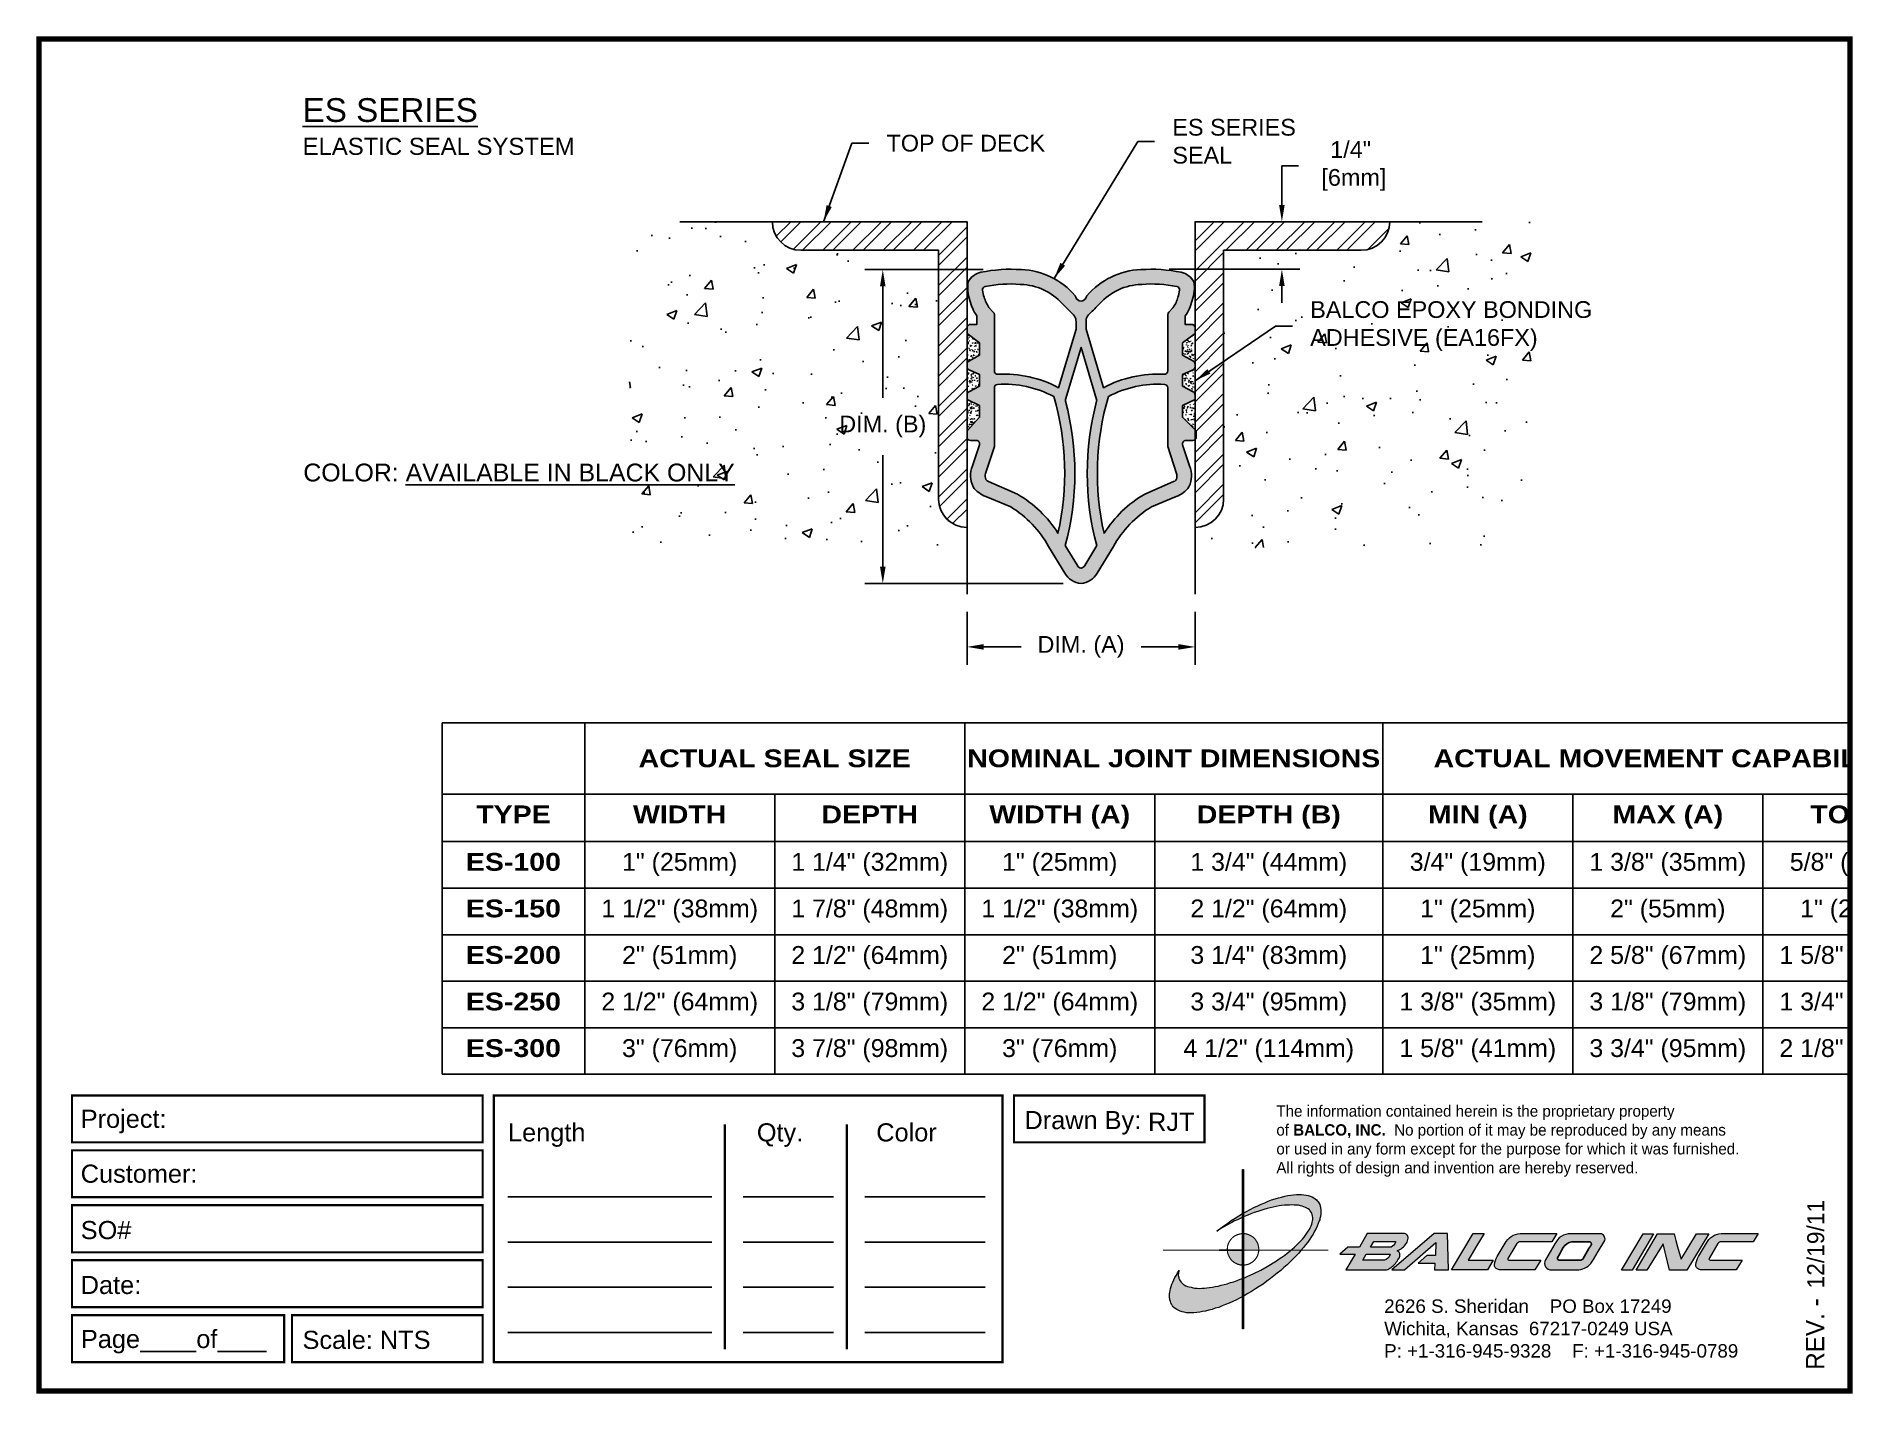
# Paper-space layout 'ES SERIES' of a CAD drawing. Header units: inches. Extents: x 0 to 10, y 0 to 7.5.
# The model-space entities are those that its viewports show. They can reach past a viewport. Long polylines and large blocks are cut down to what shows.
import ezdxf

# ---------------------------------------------------------------- set-up
doc = ezdxf.new("R2010")
doc.units = ezdxf.units.IN
doc.header["$MEASUREMENT"] = 0
for name, color, linetype in [('ADHESIVE', 2, 'Continuous'), ('Border', 7, 'Continuous'), ('Conditions', 1, 'Continuous'), ('Dimensions', 3, 'Continuous'), ('Seal', 5, 'Continuous'), ('TABLE', 1, 'Continuous'), ('Text', 2, 'Continuous')]:
    doc.layers.add(name, color=color, linetype=linetype)
doc.styles.add('ARIAL', font='arial.ttf')
doc.styles.add('ARIALBOLD', font='')
doc.styles.add('Copyright', font='ERASDEMI.TTF')
doc.styles.get("Standard").update_dxf_attribs({"font": 'arial.ttf'})
doc.styles.get('ARIALBOLD').set_extended_font_data('Arial Black')
doc.dimstyles.new('ARIAL', dxfattribs={"dimscale": 0.75, "dimtxt": 0.1175, "dimasz": 0.1175, "dimexe": 0.125, "dimexo": 0.125, "dimgap": 0.125, "dimtad": 0, "dimtih": 1, "dimtoh": 1, "dimdec": 5, "dimzin": 0, "dimdsep": 46, "dimlunit": 4, "dimtxsty": 'ARIAL', "dimcen": 0.09, "dimadec": 0, "dimazin": 0, "dimtfac": 1, "dimtdec": 5, "dimtofl": 0, "dimtmove": 0, "dimatfit": 3, "dimfxl": 0, "dimfrac": 2, "dimtolj": 1, "dimtzin": 0, "dimarcsym": 0})
pattern_1 = [(0, (0.072, -0.077), (0.044, 0.076), [0.004, -0.067, 0.003, -0.029, 0.006, -0.071]), (10, (0.053, -0.036), (0.026892, 0.0951148), [0.007, -0.017, 0.009, -0.053, 0.005, -0.066]), (20, (0.043, -0.068), (0.0444903, 0.07365875), [0.008, -0.055, 0.007, -0.041, 0.005, -0.032]), (30, (0.072, -0.074), (-0.0073231, 0.084684), [0.005, -0.033, 0.004, -0.049, 0.003, -0.065]), (40, (0.044, -0.052), (0.01127864, 0.07212345), [0.004, -0.044, 0.003, -0.028, 0.008, -0.051]), (50, (0.059, -0.088), (-0.0267493, 0.0785778), [0.002, -0.037, 0.005, -0.061, 0.006, -0.031]), (60, (0.062, -0.081), (-0.0331577, 0.0745692), [0.005, -0.041, 0.002, -0.048, 0.004, -0.037]), (70, (0.051, -0.093), (-0.03663076, 0.0718623), [0.003, -0.019, 0.006, -0.032, 0.004, -0.044]), (80, (0.056, -0.034), (-0.0695218, 0.0549065), [0.007, -0.044, 0.003, -0.052, 0.006, -0.049]), (90, (0.062, -0.077), (-0.088, 0.037), [0.006, -0.031, 0.004, -0.061, 0.002, -0.062]), (100, (0.046, -0.046), (-0.0826572, 0.0483818), [0.007, -0.039, 0.006, -0.032, 0.007, -0.073]), (110, (0.039, -0.103), (-0.0801468, 0.0272304), [0.008, -0.026, 0.004, -0.053, 0.006, -0.058]), (120, (0.012, -0.091), (-0.09555, 0.0094974), [0.005, -0.067, 0.006, -0.031, 0.007, -0.041]), (130, (0.034, -0.113), (-0.0930359, 0.02375536), [0.003, -0.022, 0.004, -0.043, 0.008, -0.056]), (140, (0.004, -0.033), (-0.0735323, -0.0114019), [0.006, -0.036, 0.007, -0.031, 0.004, -0.042]), (150, (0.087, -0.119), (-0.068275, -0.0402558), [0.004, -0.028, 0.008, -0.062, 0.007, -0.057]), (160, (0.021, -0.063), (-0.0793004, -0.0541429), [0.006, -0.042, 0.005, -0.038, 0.004, -0.061]), (170, (0.027, -0.087), (-0.07188135, -0.0563744), [0.009, -0.033, 0.006, -0.045, 0.008, -0.044])]
pattern_2 = [(45, (0.4936, 0.63371), (-0.0795594, 0.0795594), []), (45, (0.54664, 0.63371), (-0.0795594, 0.0795594), [])]
pattern_3 = [(50, (0.4936, 0.6337), (0.538012, -0.04707), [0.056257, -0.618827]), (355, (0.4936, 0.6337), (-0.104076, 0.564214), [0.045006, -0.49506]), (100.451, (0.53844, 0.6298), (0.433936, 0.517144), [0.04781, -0.52592]), (46.184, (0.4936, 0.7837), (0.80053, -0.124155), [0.08439, -0.92824]), (96.636, (0.5603, 0.7734), (0.70108, 0.73068), [0.07172, -0.78888]), (351.184, (0.4936, 0.7837), (0.70108, 0.73068), [0.06751, -0.74259]), (21, (0.5686, 0.7462), (0.447736, -0.302002), [0.056257, -0.618827]), (326, (0.5686, 0.7462), (0.18251, 0.54393), [0.045006, -0.49506]), (71.451, (0.6059, 0.72105), (0.630245, 0.24193), [0.04781, -0.52592]), (37.5, (0.4936, 0.6337), (0.009121, 0.2497015), [0, -0.489061, 0, -0.502563, 0, -0.496937]), (7.5, (0.4936, 0.6337), (0.197327, 0.295846), [0, -0.286536, 0, -0.47781, 0, -0.189399]), (327.5, (0.32633, 0.6337), (0.400417, -0.016918), [0, -0.187523, 0, -0.585073, 0, -0.776347]), (317.5, (0.25132, 0.6337), (0.437444, 0.075088), [0, -0.24378, 0, -0.388548, 0, -0.551319])]

psp = doc.layouts.new('ES SERIES')

# ---------------------------------------------------------------- texts
at = {"insert": (6.843, 1.591), "char_height": 0.0625, "width": 50.295, "attachment_point": 1, "style": 'Copyright'}
psp.add_mtext('The information contained herein is the proprietary property\\Pof {\\fEras Bold ITC|b0|i0|c0|p34;BALCO, INC.}  No portion of it may be reproduced by any means\\Por used in any form except for the purpose for which it was furnished.\\PAll rights of design and invention are hereby reserved.', dxfattribs=at)
at = {"layer": 'Border', "insert": (7.438, 0.52), "char_height": 0.074, "width": 2.3438, "attachment_point": 1, "style": 'ARIAL'}
psp.add_mtext('2626 S. Sheridan    PO Box 17249\\PWichita, Kansas  67217-0249 USA \\PP: +1-316-945-9328    F: +1-316-945-0789', dxfattribs=at)

msp = doc.modelspace()

# ---------------------------------------------------------------- texts
at = {"layer": 'Text', "style": 'ARIAL'}
for s, insert, char_height, attachment_point in [('{\\H1.389x;\\LES SERIES\\H0.72x;\\P}ELASTIC SEAL SYSTEM', (-1.065263, 4.36261), 0.09, 1), ('ES SERIES\\PSEAL', (3.511786, 4.135349), 0.088125, 4), ('TOP OF DECK', (2.007653, 4.125304), 0.088125, 4), ('BALCO EPOXY BONDING \\PADHESIVE (EA16FX)', (4.237151, 3.163346), 0.088125, 4)]:
    msp.add_mtext(s, dxfattribs=dict(at, insert=insert, char_height=char_height, attachment_point=attachment_point))
at = {"layer": 'Text', "insert": (-1.061582, 2.439366), "char_height": 0.09375, "width": 4.45894661, "attachment_point": 1}
msp.add_mtext('COLOR: {\\LAVAILABLE IN BLACK ONLY}', dxfattribs=at)

# ---------------------------------------------------------------- blocks, each defined once
blk = doc.blocks.new('ACADlogo')
h = blk.add_hatch(color=256)
h.paths.add_polyline_path([(-3.346, 1.223), (-3.351, 1.223), (-3.351, 0.979), (-3.346, 0.982)])
h.paths.add_polyline_path([(-3.346, 0.961), (-3.351, 0.959), (-3.351, 0.868), (-3.346, 0.868)])
h.paths.add_polyline_path([(-3.346, 0.777), (-3.351, 0.777), (-3.351, 0.699), (-3.351, 0.695), (-3.35, 0.695), (-3.346, 0.695)])
h.paths.add_polyline_path([(-3.346, 0.864), (-3.346, 0.868), (-3.35, 0.868), (-3.351, 0.868), (-3.351, 0.777), (-3.346, 0.777), (-3.346, 0.778), (-3.348, 0.778)])
h.paths.add_polyline_path([(-3.346, 0.524), (-3.351, 0.521), (-3.351, 0.342), (-3.346, 0.342)])
h.paths.add_polyline_path([(-3.346, 0.695), (-3.351, 0.695), (-3.351, 0.621), (-3.346, 0.623)])
h.paths.add_polyline_path([(-3.346, 0.623), (-3.351, 0.621), (-3.351, 0.521), (-3.346, 0.524)])
h.paths.add_polyline_path([(-3.346, 0.982), (-3.351, 0.979), (-3.351, 0.959), (-3.346, 0.961)])
h = blk.add_hatch(color=175)
h.paths.add_polyline_path([(-3.518, 0.573), (-3.534, 0.571), (-3.548, 0.569), (-3.562, 0.567), (-3.576, 0.567), (-3.589, 0.566), (-3.602, 0.567), (-3.614, 0.568), (-3.625, 0.569), (-3.636, 0.572), (-3.646, 0.574), (-3.656, 0.577), (-3.664, 0.581), (-3.673, 0.585), (-3.679, 0.589), (-3.685, 0.595), (-3.688, 0.598), (-3.691, 0.6), (-3.695, 0.607), (-3.699, 0.614), (-3.703, 0.621), (-3.704, 0.626), (-3.705, 0.631), (-3.706, 0.637), (-3.706, 0.642), (-3.705, 0.648), (-3.705, 0.653), (-3.703, 0.659), (-3.702, 0.665), (-3.71, 0.652), (-3.717, 0.639), (-3.725, 0.626), (-3.731, 0.613), (-3.737, 0.601), (-3.741, 0.589), (-3.746, 0.577), (-3.749, 0.566), (-3.751, 0.555), (-3.753, 0.544), (-3.754, 0.538), (-3.754, 0.533), (-3.755, 0.523), (-3.754, 0.513), (-3.753, 0.508), (-3.752, 0.503), (-3.75, 0.494), (-3.748, 0.486), (-3.743, 0.477), (-3.74, 0.473), (-3.738, 0.469), (-3.734, 0.465), (-3.73, 0.461), (-3.723, 0.455), (-3.715, 0.449), (-3.706, 0.445), (-3.695, 0.44), (-3.685, 0.437), (-3.674, 0.434), (-3.661, 0.432), (-3.648, 0.431), (-3.634, 0.431), (-3.62, 0.431), (-3.604, 0.433), (-3.588, 0.435), (-3.572, 0.438), (-3.556, 0.441), (-3.538, 0.445), (-3.52, 0.449), (-3.503, 0.456), (-3.483, 0.461), (-3.464, 0.469), (-3.445, 0.477), (-3.426, 0.485), (-3.406, 0.494), (-3.385, 0.503), (-3.364, 0.514), (-3.351, 0.521), (-3.351, 0.621), (-3.364, 0.616), (-3.382, 0.609), (-3.4, 0.603), (-3.418, 0.598), (-3.436, 0.592), (-3.453, 0.587), (-3.47, 0.583), (-3.486, 0.579), (-3.503, 0.576)])
h.paths.add_polyline_path([(-3.215, 0.687), (-3.251, 0.667), (-3.289, 0.649), (-3.327, 0.631), (-3.345, 0.623), (-3.346, 0.623), (-3.346, 0.524), (-3.343, 0.525), (-3.323, 0.537), (-3.302, 0.549), (-3.28, 0.563), (-3.259, 0.577), (-3.238, 0.59), (-3.218, 0.605), (-3.198, 0.62), (-3.179, 0.635), (-3.16, 0.65), (-3.141, 0.665), (-3.123, 0.681), (-3.106, 0.696), (-3.089, 0.712), (-3.074, 0.727), (-3.058, 0.743), (-3.043, 0.759), (-3.03, 0.775), (-3.028, 0.777), (-3.085, 0.777), (-3.091, 0.772), (-3.105, 0.761), (-3.118, 0.75), (-3.134, 0.739), (-3.149, 0.729), (-3.165, 0.718), (-3.182, 0.707), (-3.198, 0.697)])
h.paths.add_polyline_path([(-2.921, 1.009), (-2.922, 1.015), (-2.924, 1.02), (-2.926, 1.029), (-2.931, 1.038), (-2.934, 1.043), (-2.936, 1.047), (-2.94, 1.05), (-2.943, 1.054), (-2.951, 1.06), (-2.959, 1.066), (-2.968, 1.071), (-2.978, 1.075), (-2.989, 1.079), (-3, 1.081), (-3.013, 1.083), (-3.026, 1.084), (-3.04, 1.084), (-3.054, 1.084), (-3.07, 1.083), (-3.085, 1.081), (-3.102, 1.079), (-3.118, 1.075), (-3.136, 1.07), (-3.153, 1.066), (-3.171, 1.06), (-3.191, 1.054), (-3.21, 1.047), (-3.229, 1.039), (-3.248, 1.031), (-3.268, 1.022), (-3.289, 1.012), (-3.31, 1.002), (-3.33, 0.991), (-3.346, 0.982), (-3.346, 0.961), (-3.342, 0.962), (-3.323, 0.971), (-3.305, 0.978), (-3.287, 0.984), (-3.268, 0.991), (-3.251, 0.996), (-3.234, 1.002), (-3.216, 1.007), (-3.199, 1.011), (-3.182, 1.015), (-3.167, 1.018), (-3.15, 1.021), (-3.136, 1.023), (-3.121, 1.025), (-3.107, 1.026), (-3.093, 1.026), (-3.079, 1.027), (-3.067, 1.026), (-3.054, 1.026), (-3.043, 1.025), (-3.032, 1.022), (-3.022, 1.02), (-3.013, 1.016), (-3.004, 1.013), (-2.997, 1.009), (-2.989, 1.005), (-2.983, 0.999), (-2.98, 0.996), (-2.978, 0.994), (-2.973, 0.987), (-2.969, 0.981), (-2.967, 0.973), (-2.965, 0.965), (-2.964, 0.957), (-2.964, 0.949), (-2.964, 0.944), (-2.965, 0.94), (-2.967, 0.93), (-2.969, 0.921), (-2.973, 0.911), (-2.978, 0.901), (-2.983, 0.891), (-2.989, 0.881), (-2.996, 0.871), (-3.004, 0.86), (-3.012, 0.849), (-3.021, 0.838), (-3.032, 0.827), (-3.042, 0.816), (-3.053, 0.805), (-3.065, 0.794), (-3.077, 0.783), (-3.085, 0.777), (-3.028, 0.777), (-3.016, 0.791), (-3.004, 0.806), (-2.992, 0.822), (-2.981, 0.837), (-2.971, 0.852), (-2.962, 0.866), (-2.954, 0.882), (-2.946, 0.896), (-2.939, 0.91), (-2.934, 0.924), (-2.929, 0.938), (-2.926, 0.944), (-2.925, 0.951), (-2.922, 0.963), (-2.92, 0.975), (-2.92, 0.982), (-2.919, 0.987), (-2.92, 0.999), (-2.92, 1.005)])
h.paths.add_polyline_path([(-3.372, 0.966), (-3.393, 0.953), (-3.415, 0.94), (-3.435, 0.925), (-3.455, 0.911), (-3.475, 0.897), (-3.494, 0.882), (-3.468, 0.898), (-3.439, 0.915), (-3.41, 0.93), (-3.396, 0.938), (-3.38, 0.945), (-3.351, 0.959), (-3.351, 0.979)])
h = blk.add_hatch(color=256)
h.paths.add_polyline_path([(-3.268, 0.814), (-3.27, 0.819), (-3.273, 0.824), (-3.276, 0.828), (-3.279, 0.833), (-3.282, 0.837), (-3.286, 0.841), (-3.29, 0.845), (-3.294, 0.849), (-3.298, 0.852), (-3.303, 0.855), (-3.308, 0.858), (-3.313, 0.86), (-3.318, 0.863), (-3.323, 0.864), (-3.328, 0.866), (-3.334, 0.867), (-3.339, 0.868), (-3.345, 0.868), (-3.346, 0.868), (-3.346, 0.777), (-3.335, 0.777), (-3.262, 0.777), (-3.262, 0.781), (-3.262, 0.787), (-3.263, 0.792), (-3.264, 0.798), (-3.265, 0.803), (-3.266, 0.808)])
h.paths.add_polyline_path([(-3.351, 0.777), (-3.436, 0.777), (-3.435, 0.773), (-3.435, 0.768), (-3.434, 0.762), (-3.432, 0.757), (-3.431, 0.752), (-3.428, 0.747), (-3.426, 0.742), (-3.423, 0.737), (-3.42, 0.732), (-3.417, 0.728), (-3.414, 0.723), (-3.41, 0.719), (-3.406, 0.716), (-3.401, 0.712), (-3.397, 0.709), (-3.392, 0.706), (-3.387, 0.704), (-3.382, 0.701), (-3.377, 0.699), (-3.372, 0.698), (-3.367, 0.696), (-3.361, 0.695), (-3.356, 0.695), (-3.351, 0.695)])
h.paths.add_polyline_path([(-3.346, 0.868), (-3.35, 0.868), (-3.351, 0.868), (-3.351, 0.777), (-3.346, 0.777)])
h = blk.add_hatch(color=256)
h.paths.add_polyline_path([(-2.438, 0.844, 0.412988), (-2.461, 0.869), (-2.663, 0.869), (-2.707, 0.794), (-2.771, 0.794), (-2.815, 0.755), (-2.73, 0.755), (-2.781, 0.668), (-2.563, 0.668, 0.107996), (-2.538, 0.677, 0.108939), (-2.494, 0.724, 0.080345), (-2.483, 0.745, 0.419497), (-2.499, 0.773, 0.149928), (-2.447, 0.815, 0.134283)])
h.paths.add_polyline_path([(-2.507, 0.821, -0.209012), (-2.532, 0.794), (-2.538, 0.794), (-2.646, 0.794), (-2.627, 0.825), (-2.51, 0.825, -0.56619)], flags=16)
h.paths.add_polyline_path([(-2.538, 0.75, -0.241309), (-2.569, 0.722), (-2.688, 0.722), (-2.669, 0.755), (-2.541, 0.755, -0.56619)], flags=16)
for points in [[(-2.285, 0.819), (-2.287, 0.748), (-2.335, 0.748), (-2.383, 0.705), (-2.29, 0.705), (-2.292, 0.668), (-2.215, 0.668), (-2.221, 0.869), (-2.295, 0.869), (-2.527, 0.668), (-2.458, 0.668)], [(-2.018, 0.869), (-2.079, 0.869), (-2.198, 0.668), (-2, 0.668), (-1.968, 0.722), (-2.107, 0.722), (-2.085, 0.759), (-2.064, 0.794)], [(-1.617, 0.869), (-1.807, 0.869, 0.270182), (-1.896, 0.825), (-1.946, 0.742, 0.109019), (-1.961, 0.695, 0.340665), (-1.945, 0.672, 0.129907), (-1.923, 0.668), (-1.738, 0.668), (-1.706, 0.722), (-1.878, 0.722), (-1.882, 0.722, -0.601242), (-1.887, 0.731), (-1.838, 0.813, -0.253048), (-1.821, 0.823), (-1.645, 0.823)], [(-1.083, 0.867), (-1.14, 0.867), (-1.261, 0.667), (-1.26, 0.667), (-1.202, 0.667)], [(-0.96, 0.83), (-0.969, 0.867), (-1.061, 0.867), (-1.179, 0.667), (-1.12, 0.667), (-1.031, 0.812), (-0.995, 0.667), (-0.9, 0.667), (-0.778, 0.867), (-0.846, 0.867), (-0.931, 0.727), (-0.951, 0.795)], [(-0.507, 0.869), (-0.697, 0.869, 0.270182), (-0.786, 0.825), (-0.836, 0.742, 0.109019), (-0.85, 0.695, 0.340665), (-0.835, 0.672, 0.129907), (-0.812, 0.668), (-0.628, 0.668), (-0.595, 0.722), (-0.768, 0.722), (-0.772, 0.722, -0.601242), (-0.777, 0.731), (-0.728, 0.813, -0.253048), (-0.71, 0.823), (-0.534, 0.823)], [(-3.346, 0.623), (-3.351, 0.621), (-3.351, 0.521), (-3.346, 0.524)]]:
    blk.add_hatch(color=256).paths.add_polyline_path(points)
h = blk.add_hatch(color=256)
h.paths.add_polyline_path([(-1.377, 0.868), (-1.383, 0.868), (-1.383, 0.868), (-1.44, 0.868), (-1.492, 0.868), (-1.541, 0.868, 0.297712), (-1.628, 0.811), (-1.68, 0.723, 0.585116), (-1.646, 0.668), (-1.506, 0.668, 0.210586), (-1.429, 0.703), (-1.415, 0.726), (-1.389, 0.769), (-1.352, 0.831, 0.4352)])
h.paths.add_polyline_path([(-1.437, 0.823, -0.603783), (-1.428, 0.805), (-1.431, 0.801), (-1.434, 0.796), (-1.438, 0.789), (-1.474, 0.728, -0.229001), (-1.489, 0.722), (-1.494, 0.722), (-1.501, 0.722), (-1.597, 0.722), (-1.604, 0.722, -0.492401), (-1.613, 0.734), (-1.601, 0.757), (-1.591, 0.775), (-1.582, 0.791, -0.238368), (-1.535, 0.823)], flags=16)
for q in [(-3.48, 0.777), (-3.351, 0.642)]:
    blk.add_line((-3.351, 0.777), q)
at = {"color": 7, "lineweight": 0}
for points in [[(-3.351, 1.223), (-3.346, 1.223), (-3.346, 0.342), (-3.351, 0.342), (-3.351, 1.223)], [(-2.292, 0.668), (-2.215, 0.668), (-2.221, 0.869), (-2.295, 0.869), (-2.527, 0.668), (-2.458, 0.668), (-2.285, 0.819), (-2.287, 0.748), (-2.286, 0.748), (-2.335, 0.748), (-2.383, 0.705), (-2.29, 0.705), (-2.292, 0.668), (-2.292, 0.668)], [(-2.198, 0.668), (-2.079, 0.869), (-2.018, 0.869), (-2.064, 0.794), (-2.085, 0.759), (-2.107, 0.722), (-1.968, 0.722), (-2, 0.668), (-2.198, 0.668), (-2.198, 0.668)], [(-1.383, 0.868), (-1.383, 0.868)], [(-1.261, 0.667), (-1.14, 0.867), (-1.083, 0.867), (-1.202, 0.667), (-1.26, 0.667), (-1.261, 0.667), (-1.261, 0.667)], [(-0.9, 0.667), (-0.995, 0.667), (-1.031, 0.812), (-1.12, 0.667), (-1.179, 0.667), (-1.061, 0.867), (-0.969, 0.867), (-0.96, 0.83), (-0.951, 0.795), (-0.931, 0.727), (-0.846, 0.867), (-0.778, 0.867), (-0.9, 0.667), (-0.9, 0.667)]]:
    blk.add_lwpolyline(points, dxfattribs=at)
at = {"color": 175, "lineweight": 0}
blk.add_lwpolyline([(-2.926, 1.029), (-2.924, 1.02), (-2.922, 1.015), (-2.921, 1.009), (-2.92, 1.005), (-2.92, 0.999), (-2.919, 0.987), (-2.92, 0.982), (-2.92, 0.975), (-2.922, 0.963), (-2.925, 0.951), (-2.926, 0.944), (-2.929, 0.938), (-2.934, 0.924), (-2.939, 0.91), (-2.946, 0.896), (-2.954, 0.882), (-2.962, 0.866), (-2.971, 0.852), (-2.981, 0.837), (-2.992, 0.822), (-3.004, 0.806), (-3.016, 0.791), (-3.03, 0.775), (-3.043, 0.759), (-3.058, 0.743), (-3.074, 0.727), (-3.089, 0.712), (-3.106, 0.696), (-3.123, 0.681), (-3.141, 0.665), (-3.16, 0.65), (-3.179, 0.635), (-3.198, 0.62), (-3.218, 0.605), (-3.238, 0.59), (-3.259, 0.577), (-3.28, 0.563), (-3.302, 0.549), (-3.323, 0.537), (-3.343, 0.525), (-3.364, 0.514), (-3.385, 0.503), (-3.406, 0.494), (-3.426, 0.485), (-3.445, 0.477), (-3.464, 0.469), (-3.483, 0.461), (-3.503, 0.456), (-3.52, 0.449), (-3.538, 0.445), (-3.556, 0.441), (-3.572, 0.438), (-3.588, 0.435), (-3.604, 0.433), (-3.62, 0.431), (-3.634, 0.431), (-3.648, 0.431), (-3.661, 0.432), (-3.674, 0.434), (-3.685, 0.437), (-3.695, 0.44), (-3.706, 0.445), (-3.715, 0.449), (-3.723, 0.455), (-3.73, 0.461), (-3.734, 0.465), (-3.738, 0.469), (-3.74, 0.473), (-3.743, 0.477), (-3.748, 0.486), (-3.75, 0.494), (-3.752, 0.503), (-3.753, 0.508), (-3.754, 0.513), (-3.755, 0.523), (-3.754, 0.533), (-3.754, 0.538), (-3.753, 0.544), (-3.751, 0.555), (-3.749, 0.566), (-3.746, 0.577), (-3.741, 0.589), (-3.737, 0.601), (-3.731, 0.613), (-3.725, 0.626), (-3.717, 0.639), (-3.71, 0.652), (-3.702, 0.665), (-3.703, 0.659), (-3.705, 0.653), (-3.705, 0.648), (-3.706, 0.642), (-3.706, 0.637), (-3.705, 0.631), (-3.704, 0.626), (-3.703, 0.621), (-3.699, 0.614), (-3.695, 0.607), (-3.691, 0.6), (-3.688, 0.598), (-3.685, 0.595), (-3.679, 0.589), (-3.673, 0.585), (-3.664, 0.581), (-3.656, 0.577), (-3.646, 0.574), (-3.636, 0.572), (-3.625, 0.569), (-3.614, 0.568), (-3.602, 0.567), (-3.589, 0.566), (-3.576, 0.567), (-3.562, 0.567), (-3.548, 0.569), (-3.534, 0.571), (-3.518, 0.573), (-3.503, 0.576), (-3.486, 0.579), (-3.47, 0.583), (-3.453, 0.587), (-3.436, 0.592), (-3.418, 0.598), (-3.4, 0.603), (-3.382, 0.609), (-3.364, 0.616), (-3.345, 0.623), (-3.327, 0.631), (-3.289, 0.649), (-3.251, 0.667), (-3.215, 0.687), (-3.198, 0.697), (-3.182, 0.707), (-3.165, 0.718), (-3.149, 0.729), (-3.134, 0.739), (-3.118, 0.75), (-3.105, 0.761), (-3.091, 0.772), (-3.077, 0.783), (-3.065, 0.794), (-3.053, 0.805), (-3.042, 0.816), (-3.032, 0.827), (-3.021, 0.838), (-3.012, 0.849), (-3.004, 0.86), (-2.996, 0.871), (-2.989, 0.881), (-2.983, 0.891), (-2.978, 0.901), (-2.973, 0.911), (-2.969, 0.921), (-2.967, 0.93), (-2.965, 0.94), (-2.964, 0.944), (-2.964, 0.949), (-2.964, 0.957), (-2.965, 0.965), (-2.967, 0.973), (-2.969, 0.981), (-2.973, 0.987), (-2.978, 0.994), (-2.98, 0.996), (-2.983, 0.999), (-2.989, 1.005), (-2.997, 1.009), (-3.004, 1.013), (-3.013, 1.016), (-3.022, 1.02), (-3.032, 1.022), (-3.043, 1.025), (-3.054, 1.026), (-3.067, 1.026), (-3.079, 1.027), (-3.093, 1.026), (-3.107, 1.026), (-3.121, 1.025), (-3.136, 1.023), (-3.15, 1.021), (-3.167, 1.018), (-3.182, 1.015), (-3.199, 1.011), (-3.216, 1.007), (-3.234, 1.002), (-3.251, 0.996), (-3.268, 0.991), (-3.287, 0.984), (-3.305, 0.978), (-3.323, 0.971), (-3.342, 0.962), (-3.38, 0.945), (-3.396, 0.938), (-3.41, 0.93), (-3.439, 0.915), (-3.468, 0.898), (-3.494, 0.882), (-3.475, 0.897), (-3.455, 0.911), (-3.435, 0.925), (-3.415, 0.94), (-3.393, 0.953), (-3.372, 0.966), (-3.351, 0.979), (-3.33, 0.991), (-3.31, 1.002), (-3.289, 1.012), (-3.268, 1.022), (-3.248, 1.031), (-3.229, 1.039), (-3.21, 1.047), (-3.191, 1.054), (-3.171, 1.06), (-3.153, 1.066), (-3.136, 1.07), (-3.118, 1.075), (-3.102, 1.079), (-3.085, 1.081), (-3.07, 1.083), (-3.054, 1.084), (-3.04, 1.084), (-3.026, 1.084), (-3.013, 1.083), (-3, 1.081), (-2.989, 1.079), (-2.978, 1.075), (-2.968, 1.071), (-2.959, 1.066), (-2.951, 1.06), (-2.943, 1.054), (-2.94, 1.05), (-2.936, 1.047), (-2.934, 1.043), (-2.931, 1.038), (-2.926, 1.029), (-2.926, 1.029)], dxfattribs=at)
at = {"color": 7, "lineweight": 0, "const_width": 0.0064}
blk.add_lwpolyline([(-3.262, 0.781), (-3.262, 0.787), (-3.263, 0.792), (-3.264, 0.798), (-3.265, 0.803), (-3.266, 0.808), (-3.268, 0.814), (-3.27, 0.819), (-3.273, 0.824), (-3.276, 0.828), (-3.279, 0.833), (-3.282, 0.837), (-3.286, 0.841), (-3.29, 0.845), (-3.294, 0.849), (-3.298, 0.852), (-3.303, 0.855), (-3.308, 0.858), (-3.313, 0.86), (-3.318, 0.863), (-3.323, 0.864), (-3.328, 0.866), (-3.334, 0.867), (-3.339, 0.868), (-3.345, 0.868), (-3.35, 0.868), (-3.356, 0.868), (-3.361, 0.867), (-3.367, 0.866), (-3.372, 0.865), (-3.377, 0.863), (-3.382, 0.862), (-3.387, 0.859), (-3.392, 0.857), (-3.397, 0.854), (-3.401, 0.851), (-3.406, 0.847), (-3.41, 0.843), (-3.414, 0.839), (-3.417, 0.835), (-3.42, 0.831), (-3.423, 0.826), (-3.426, 0.821), (-3.428, 0.816), (-3.431, 0.811), (-3.432, 0.806), (-3.434, 0.801), (-3.435, 0.795), (-3.435, 0.79), (-3.436, 0.784), (-3.436, 0.779), (-3.435, 0.773), (-3.435, 0.768), (-3.434, 0.762), (-3.432, 0.757), (-3.431, 0.752), (-3.428, 0.747), (-3.426, 0.742), (-3.423, 0.737), (-3.42, 0.732), (-3.417, 0.728), (-3.414, 0.723), (-3.41, 0.719), (-3.406, 0.716), (-3.401, 0.712), (-3.397, 0.709), (-3.392, 0.706), (-3.387, 0.704), (-3.382, 0.701), (-3.377, 0.699), (-3.372, 0.698), (-3.367, 0.696), (-3.361, 0.695), (-3.356, 0.695), (-3.35, 0.695), (-3.345, 0.695), (-3.339, 0.695), (-3.334, 0.696), (-3.328, 0.697), (-3.323, 0.698), (-3.318, 0.7), (-3.313, 0.702), (-3.308, 0.705), (-3.303, 0.708), (-3.298, 0.711), (-3.294, 0.714), (-3.29, 0.718), (-3.286, 0.721), (-3.282, 0.726), (-3.279, 0.73), (-3.276, 0.734), (-3.273, 0.739), (-3.27, 0.744), (-3.268, 0.749), (-3.266, 0.754), (-3.265, 0.76), (-3.264, 0.765), (-3.263, 0.77), (-3.262, 0.776), (-3.262, 0.781)], dxfattribs=at)
at = {"color": 7, "lineweight": 0}
for points in [[(-2.447, 0.815, 0.130368), (-2.438, 0.843, 0.448367), (-2.463, 0.869), (-2.663, 0.869), (-2.707, 0.794), (-2.771, 0.794), (-2.815, 0.755), (-2.73, 0.755), (-2.781, 0.668), (-2.563, 0.668, 0.107996), (-2.538, 0.677, 0.108939), (-2.494, 0.724, 0.077395), (-2.484, 0.744, 0.430878), (-2.499, 0.773, 0.149928)], [(-2.507, 0.821, -0.209012), (-2.532, 0.794), (-2.538, 0.794), (-2.646, 0.794), (-2.627, 0.825), (-2.512, 0.825), (-2.509, 0.825, -0.531288)], [(-1.838, 0.813), (-1.887, 0.731, 0.587385), (-1.882, 0.722), (-1.878, 0.722), (-1.706, 0.722), (-1.738, 0.668), (-1.923, 0.668, -0.129907), (-1.945, 0.672, -0.349839), (-1.961, 0.696, -0.107341), (-1.946, 0.742), (-1.896, 0.825, -0.270182), (-1.807, 0.869), (-1.617, 0.869), (-1.645, 0.823), (-1.821, 0.823, 0.252436)], [(-1.68, 0.723, 0.585116), (-1.646, 0.668), (-1.506, 0.668, 0.210586), (-1.429, 0.703), (-1.415, 0.726), (-1.389, 0.769), (-1.352, 0.831, 0.4352), (-1.377, 0.868), (-1.383, 0.868), (-1.383, 0.868), (-1.44, 0.868), (-1.492, 0.868), (-1.541, 0.868, 0.297712), (-1.628, 0.811)], [(-0.728, 0.813), (-0.777, 0.731, 0.587385), (-0.772, 0.722), (-0.768, 0.722), (-0.595, 0.722), (-0.628, 0.668), (-0.812, 0.668, -0.129907), (-0.835, 0.672, -0.349839), (-0.85, 0.696, -0.107341), (-0.836, 0.742), (-0.786, 0.825, -0.270182), (-0.697, 0.869), (-0.507, 0.869), (-0.534, 0.823), (-0.71, 0.823, 0.252436)], [(-2.569, 0.722), (-2.688, 0.722), (-2.669, 0.755), (-2.543, 0.755), (-2.54, 0.755, -0.531288), (-2.538, 0.75, -0.241309)]]:
    blk.add_lwpolyline(points, format="xyb", close=True, dxfattribs=at)
blk.add_lwpolyline([(-1.437, 0.823), (-1.535, 0.823, 0.238368), (-1.582, 0.791), (-1.591, 0.775), (-1.601, 0.757), (-1.613, 0.734, 0.490298), (-1.604, 0.722), (-1.597, 0.722), (-1.501, 0.722), (-1.494, 0.722), (-1.489, 0.722, 0.229001), (-1.474, 0.728), (-1.438, 0.789), (-1.434, 0.796), (-1.431, 0.801), (-1.428, 0.805, 0.603783)], format="xyb", close=True)
blk.add_lwpolyline([(-2.879, 0.777, 0.00455, 0.00455, 0), (-3.791, 0.777, 0.00183, 0.00183, 0), (-3.791, 0.777, 0.00183, 0.00183, 0)], format="xyseb", dxfattribs=at)
blk = doc.blocks.new('Quantity Data')
at = {"layer": 'Border', "color": 253}
for p, q in [((2.755, 1.254), (3.881, 1.254)), ((4.054, 1.254), (4.553, 1.254)), ((4.725, 1.254), (5.389, 1.254)), ((2.755, 1.004), (3.881, 1.004)), ((4.054, 1.004), (4.553, 1.004)), ((4.725, 1.004), (5.389, 1.004)), ((2.755, 0.754), (3.881, 0.754)), ((4.054, 0.754), (4.553, 0.754)), ((4.725, 0.754), (5.389, 0.754)), ((2.755, 0.504), (3.881, 0.504)), ((4.054, 0.504), (4.553, 0.504)), ((4.725, 0.504), (5.389, 0.504))]:
    blk.add_line(p, q, dxfattribs=at)
at = {"layer": 'Border', "const_width": 0.0125}
blk.add_lwpolyline([(5.485, 0.341), (2.678, 0.341), (2.678, 1.813), (5.485, 1.813)], close=True, dxfattribs=at)
for points in [[(3.953, 1.653), (3.953, 0.412)], [(4.625, 1.653), (4.625, 0.412)]]:
    blk.add_lwpolyline(points, dxfattribs=at)
at = {"layer": 'Border', "style": 'ARIAL'}
for s, p in [('Length', (2.756, 1.559)), ('Qty.', (4.129, 1.559)), ('Color', (4.788, 1.559))]:
    blk.add_text(s, height=0.1, dxfattribs=at).set_placement(p)
blk = doc.blocks.new('Drawn By')
at = {"layer": 'Border', "const_width": 0.0125}
blk.add_lwpolyline([(5.38, 1.813), (6.432, 1.813), (6.432, 1.554), (5.38, 1.554)], close=True, dxfattribs=at)
at = {"layer": 'Border', "style": 'ARIAL'}
blk.add_text('Drawn By: ', height=0.1, dxfattribs=at).set_placement((5.438, 1.627))
blk.add_attdef('XXX', (6.12, 1.617), '', height=0.1, dxfattribs=at)
blk = doc.blocks.new('Project Info')
at = {"layer": 'Border', "const_width": 0.0125}
for points in [[(0.182, 1.813), (2.448, 1.813), (2.448, 1.554), (0.182, 1.554)], [(0.182, 1.51), (2.448, 1.51), (2.448, 1.251), (0.182, 1.251)], [(0.182, 1.207), (2.448, 1.207), (2.448, 0.947), (0.182, 0.947)], [(0.182, 0.904), (2.448, 0.904), (2.448, 0.644), (0.182, 0.644)], [(0.182, 0.6), (1.352, 0.6), (1.352, 0.341), (0.182, 0.341)], [(1.396, 0.6), (2.448, 0.6), (2.448, 0.341), (1.396, 0.341)]]:
    blk.add_lwpolyline(points, close=True, dxfattribs=at)
at = {"layer": 'Border', "style": 'ARIAL'}
for s, p in [('Project:', (0.23, 1.634)), ('Customer:', (0.23, 1.331)), ('SO#', (0.23, 1.02)), ('Date:', (0.23, 0.717)), ('Page%%u        %%uof%%u       ', (0.231, 0.419)), ('Scale: NTS', (1.454, 0.414))]:
    blk.add_text(s, height=0.1, dxfattribs=at).set_placement(p)
blk = doc.blocks.new('REV')
at = {"style": 'Copyright'}
blk.add_text('REV. -', height=0.1, rotation=90, dxfattribs=at).set_placement((-0.142, 0.117))
at = {"style": 'Copyright', "flags": 4}
blk.add_attdef('REVISIONDATE', (-0.142, 0.566), '', height=0.0938, rotation=90, dxfattribs=at)
blk = doc.blocks.new('ES Seal')
h = blk.add_hatch(color=256)
h.paths.add_polyline_path([(0.5905, 1.009), (0.5336, 1.0386), (0.5336, 1.0997), (0.5894, 1.1241, 0.298058), (0.6, 1.1403), (0.6, 1.1547, 0.270879), (0.591, 1.1701), (0.5336, 1.2024), (0.5336, 1.2662), (0.6, 1.315), (0.6, 1.346, 0.414214), (0.5823, 1.3637), (0.5478, 1.3637), (0.5478, 1.4078, 0.09758), (0.5849, 1.4888, 0.129009), (0.594, 1.5879, 0.209715), (0.5269, 1.6375, 0.069665), (0.314, 1.6516, 0.212006), (0.0308, 1.5137, 0.109042), (0.0273, 1.507, -0.33848), (0, 1.4861, -0.33848), (-0.0273, 1.507, 0.109042), (-0.0308, 1.5137, 0.212006), (-0.314, 1.6516, 0.069665), (-0.5269, 1.6375, 0.209715), (-0.594, 1.5879, 0.129009), (-0.5849, 1.4888, 0.09758), (-0.5478, 1.4078), (-0.5478, 1.3637), (-0.5823, 1.3637, 0.414214), (-0.6, 1.346), (-0.6, 1.315), (-0.5336, 1.2662), (-0.5336, 1.2024), (-0.591, 1.1701, 0.270879), (-0.6, 1.1547), (-0.6, 1.1403, 0.298058), (-0.5894, 1.1241), (-0.5336, 1.0997), (-0.5336, 1.0386), (-0.5905, 1.009, 0.27963), (-0.6, 0.9933), (-0.6, 0.9678), (-0.5336, 0.936), (-0.5336, 0.8751), (-0.6, 0.8025), (-0.6, 0.7705, 0.414214), (-0.5823, 0.7528), (-0.5516, 0.7528, -0.510789), (-0.5347, 0.7295), (-0.5713, 0.6186, 0.212399), (-0.568, 0.5092, 0.169766), (-0.5007, 0.4581), (-0.3702, 0.4035, -0.12938), (-0.1704, 0.1941), (-0.0856, 0.0551, 0.241395), (0, 0, 0.241395), (0.0856, 0.0551), (0.1704, 0.1941, -0.12938), (0.3702, 0.4035), (0.5007, 0.4581, 0.169766), (0.568, 0.5092, 0.212399), (0.5713, 0.6186), (0.5347, 0.7295, -0.510789), (0.5516, 0.7528), (0.5888, 0.7528, 0.414214), (0.6065, 0.7705), (0.6065, 0.8025), (0.5336, 0.8751), (0.5336, 0.936), (0.6, 0.9678), (0.6, 0.9933, 0.27963)])
h.paths.add_polyline_path([(-0.1187, 1.0305, 0.136872), (-0.4374, 1.101, -0.430255), (-0.4561, 1.1187), (-0.4561, 1.4146, 0.21483), (-0.4621, 1.4279), (-0.4849, 1.4531, -0.09758), (-0.5094, 1.5069, -0.061777), (-0.5184, 1.5433, -0.396047), (-0.5043, 1.563, -0.067147), (-0.3196, 1.5743, 0.009369), (-0.3167, 1.5741, -0.201381), (-0.0985, 1.4733, 0.008068), (-0.0445, 1.419, -0.136407), (-0.0278, 1.3921, -0.046038), (-0.0265, 1.3779), (-0.0265, 1.3388)], flags=16)
h.paths.add_polyline_path([(-0.1436, 0.9837, -0.128063), (-0.1214, 0.264, 0.12362), (-0.335, 0.4696), (-0.4867, 0.5362, -0.187832), (-0.5002, 0.5478, -0.180036), (-0.5025, 0.5795), (-0.4561, 0.7205), (-0.4561, 1.03, -0.395749), (-0.4395, 1.0477, -0.139163)], flags=16)
h.paths.add_polyline_path([(0, 1.2422), (0.0816, 0.9691, -0.138007), (0.0818, 0.9595, 0.130448), (0.0827, 0.1993), (0.0194, 0.0955, -0.251171), (0, 0.0804, -0.251171), (-0.0194, 0.0955), (-0.0827, 0.1993, 0.130448), (-0.0818, 0.9595, -0.138007), (-0.0816, 0.9691)], flags=16)
h.paths.add_polyline_path([(0.0265, 1.3388), (0.0265, 1.3779, -0.046038), (0.0278, 1.3921, -0.136407), (0.0445, 1.419, 0.008068), (0.0985, 1.4733, -0.201381), (0.3167, 1.5741, 0.009369), (0.3196, 1.5743, -0.067147), (0.5043, 1.563, -0.396047), (0.5184, 1.5433, -0.061777), (0.5094, 1.5069, -0.09758), (0.4849, 1.4531), (0.4621, 1.4279, 0.21483), (0.4561, 1.4146), (0.4561, 1.1187, -0.430255), (0.4374, 1.101, 0.136872), (0.1187, 1.0305)], flags=16)
h.paths.add_polyline_path([(0.1436, 0.9837, -0.139163), (0.4395, 1.0477, -0.395749), (0.4561, 1.03), (0.4561, 0.7205), (0.5025, 0.5795, -0.099114), (0.5039, 0.5563, -0.319478), (0.4867, 0.5362), (0.335, 0.4696, 0.12362), (0.1214, 0.264, -0.128063)], flags=16)
for points in [[(-0.5336, 0.936), (-0.6, 0.9678), (-0.6, 0.9933, -0.27963), (-0.5905, 1.009), (-0.5336, 1.0386), (-0.5336, 1.0997), (-0.5894, 1.1241, -0.298058), (-0.6, 1.1403), (-0.6, 1.1547, -0.270879), (-0.591, 1.1701), (-0.5336, 1.2024), (-0.5336, 1.2662), (-0.6, 1.315), (-0.6, 1.346, -0.414214), (-0.5823, 1.3637), (-0.5478, 1.3637), (-0.5478, 1.4078, -0.09758), (-0.5849, 1.4888, -0.129009), (-0.594, 1.5879, -0.209715), (-0.5269, 1.6375, -0.069665), (-0.314, 1.6516, -0.212006), (-0.0308, 1.5137, -0.109042), (-0.0273, 1.507, 0.33848), (0, 1.4861, 0.33848), (0.0273, 1.507, -0.109042), (0.0308, 1.5137, -0.212006), (0.314, 1.6516, -0.069665), (0.5269, 1.6375, -0.209715), (0.594, 1.5879, -0.129009), (0.5849, 1.4888, -0.09758), (0.5478, 1.4078), (0.5478, 1.3637), (0.5823, 1.3637, -0.414214), (0.6, 1.346), (0.6, 1.315), (0.5336, 1.2662), (0.5336, 1.2024), (0.591, 1.1701, -0.270879), (0.6, 1.1547), (0.6, 1.1403, -0.298058), (0.5894, 1.1241), (0.5336, 1.0997), (0.5336, 1.0386), (0.5905, 1.009, -0.27963), (0.6, 0.9933), (0.6, 0.9678), (0.5336, 0.936), (0.5336, 0.8751), (0.6065, 0.8025), (0.6065, 0.7705, -0.414214), (0.5888, 0.7528), (0.5516, 0.7528, 0.510789), (0.5347, 0.7295), (0.5713, 0.6186, -0.212399), (0.568, 0.5092, -0.169766), (0.5007, 0.4581), (0.3702, 0.4035, 0.12938), (0.1704, 0.1941), (0.0856, 0.0551, -0.241395), (0, 0, -0.241395), (-0.0856, 0.0551), (-0.1704, 0.1941, 0.12938), (-0.3702, 0.4035), (-0.5007, 0.4581, -0.169766), (-0.568, 0.5092, -0.212399), (-0.5713, 0.6186), (-0.5347, 0.7295, 0.510789), (-0.5516, 0.7528), (-0.5823, 0.7528, -0.414214), (-0.6, 0.7705), (-0.6, 0.8025), (-0.5336, 0.8751)], [(-0.3167, 1.5741, -0.201381), (-0.0985, 1.4733, 0.008068), (-0.0445, 1.419, -0.136407), (-0.0278, 1.3921, -0.043965), (-0.0265, 1.3786), (-0.0265, 1.3388), (-0.1187, 1.0305, 0.136872), (-0.4374, 1.101, -0.430255), (-0.4561, 1.1187), (-0.4561, 1.4146, 0.21483), (-0.4621, 1.4279), (-0.4849, 1.4531, -0.09758), (-0.5094, 1.5069, -0.062681), (-0.5185, 1.5438, -0.387108), (-0.5043, 1.563, -0.067147), (-0.3196, 1.5743, 0.009369)], [(0.3167, 1.5741, 0.201381), (0.0985, 1.4733, -0.008068), (0.0445, 1.419, 0.136407), (0.0278, 1.3921, 0.043965), (0.0265, 1.3786), (0.0265, 1.3388), (0.1187, 1.0305, -0.136872), (0.4374, 1.101, 0.430255), (0.4561, 1.1187), (0.4561, 1.4146, -0.21483), (0.4621, 1.4279), (0.4849, 1.4531, 0.09758), (0.5094, 1.5069, 0.062681), (0.5185, 1.5438, 0.387108), (0.5043, 1.563, 0.067147), (0.3196, 1.5743, -0.009369)], [(-0.0194, 0.0955), (-0.0827, 0.1993, 0.130448), (-0.0818, 0.9595, -0.138007), (-0.0816, 0.9691), (0, 1.2422), (0.0816, 0.9691, -0.138007), (0.0818, 0.9595, 0.130448), (0.0827, 0.1993), (0.0194, 0.0955, -0.251171), (0, 0.0804, -0.251171)], [(-0.5002, 0.5478, 0.187832), (-0.4867, 0.5362), (-0.335, 0.4696, -0.12362), (-0.1214, 0.264, 0.128063), (-0.1436, 0.9837, 0.139163), (-0.4395, 1.0477, 0.395749), (-0.4561, 1.03), (-0.4561, 0.7205), (-0.5025, 0.5795, 0.180036)], [(0.4867, 0.5362, 0.319478), (0.5039, 0.5563, 0.099114), (0.5025, 0.5795), (0.4561, 0.7205), (0.4561, 1.03, 0.395749), (0.4395, 1.0477, 0.139163), (0.1436, 0.9837, 0.128063), (0.1214, 0.264, -0.12362), (0.335, 0.4696)]]:
    blk.add_lwpolyline(points, format="xyb", close=True)
blk = doc.blocks.new('*D1')
at = {"layer": 'Defpoints', "color": 0}
for p in [(2.4312, 1.7525), (3.6313, 1.7525), (3.6313, 1.4747)]:
    blk.add_point(p, dxfattribs=at)
at = {"layer": 'Dimensions', "color": 0, "lineweight": -2}
for p, q in [((2.4312, 1.6588), (2.4312, 1.3809)), ((3.6313, 1.6588), (3.6313, 1.3809)), ((2.5194, 1.4747), (2.7154, 1.4747)), ((3.5431, 1.4747), (3.3471, 1.4747))]:
    blk.add_line(p, q, dxfattribs=at)
at = {"layer": 'Dimensions', "color": 0}
for points in [[(2.5194, 1.4894), (2.5194, 1.46), (2.4312, 1.4747)], [(3.5431, 1.4894), (3.5431, 1.46), (3.6313, 1.4747)]]:
    blk.add_solid(points, dxfattribs=at)
at = {"layer": 'Dimensions', "color": 0, "insert": (3.0312, 1.4747), "char_height": 0.088125, "attachment_point": 5, "style": 'ARIAL'}
blk.add_mtext('\\A1;DIM. (A)', dxfattribs=at)
blk = doc.blocks.new('*D2')
at = {"layer": 'Defpoints', "color": 0}
for p in [(1.9879, 3.4605), (2.6103, 3.4605), (3.0312, 1.8085)]:
    blk.add_point(p, dxfattribs=at)
at = {"layer": 'Dimensions', "color": 0, "lineweight": -2}
for p, q in [((2.5166, 3.4605), (1.8941, 3.4605)), ((1.9879, 3.3724), (1.9879, 2.786)), ((1.9879, 1.8966), (1.9879, 2.483)), ((2.9375, 1.8085), (1.8941, 1.8085))]:
    blk.add_line(p, q, dxfattribs=at)
at = {"layer": 'Dimensions', "color": 0}
for points in [[(1.9732, 3.3724), (2.0026, 3.3724), (1.9879, 3.4605)], [(1.9732, 1.8966), (2.0026, 1.8966), (1.9879, 1.8085)]]:
    blk.add_solid(points, dxfattribs=at)
at = {"layer": 'Dimensions', "color": 0, "insert": (1.9879, 2.6345), "char_height": 0.088125, "attachment_point": 5, "style": 'ARIAL'}
blk.add_mtext('\\A1;DIM. (B)', dxfattribs=at)
blk = doc.blocks.new('*D3')
at = {"layer": 'Defpoints', "color": 0}
for p in [(3.6313, 3.7122), (3.4013, 3.4622), (4.0882, 3.4622)]:
    blk.add_point(p, dxfattribs=at)
at = {"layer": 'Dimensions', "color": 0, "lineweight": -2}
for p, q in [((4.0882, 3.8003), (4.0882, 4.0057)), ((4.0882, 4.0057), (4.1763, 4.0057)), ((3.725, 3.7122), (4.1819, 3.7122)), ((3.495, 3.4622), (4.1819, 3.4622)), ((4.0882, 3.374), (4.0882, 3.2859))]:
    blk.add_line(p, q, dxfattribs=at)
at = {"layer": 'Dimensions', "color": 0}
for points in [[(4.0735, 3.8003), (4.1028, 3.8003), (4.0882, 3.7122)], [(4.0735, 3.374), (4.1028, 3.374), (4.0882, 3.4622)]]:
    blk.add_solid(points, dxfattribs=at)
at = {"layer": 'Dimensions', "color": 0, "insert": (4.45, 4.0057), "char_height": 0.08812, "attachment_point": 5, "style": 'ARIAL'}
blk.add_mtext('\\A1;1/4"\\P [6mm]', dxfattribs=at)
blk = doc.blocks.new('*T4')
at = {"layer": 'TABLE', "color": 0, "lineweight": -2}
for p, q in [((0, 0), (0.75, 0)), ((0, 0), (0, -0.3748)), ((0.75, 0), (1.75, 0)), ((0.75, 0), (0.75, -0.3748)), ((1.75, 0), (2.75, 0)), ((2.75, 0), (3.75, 0)), ((2.75, 0), (2.75, -0.3748)), ((3.75, 0), (4.95, 0)), ((4.95, 0), (5.95, 0)), ((4.95, 0), (4.95, -0.3748)), ((5.95, 0), (6.95, 0)), ((6.95, 0), (7.95, 0)), ((7.95, 0), (7.95, -0.3748)), ((0, -0.3748), (0.75, -0.3748)), ((0, -0.3748), (0, -0.6248)), ((0.75, -0.3748), (1.75, -0.3748)), ((0.75, -0.3748), (0.75, -0.6248)), ((1.75, -0.3748), (2.75, -0.3748)), ((1.75, -0.3748), (1.75, -0.6248)), ((2.75, -0.3748), (3.75, -0.3748)), ((2.75, -0.3748), (2.75, -0.6248)), ((3.75, -0.3748), (4.95, -0.3748)), ((3.75, -0.3748), (3.75, -0.6248)), ((4.95, -0.3748), (5.95, -0.3748)), ((4.95, -0.3748), (4.95, -0.6248)), ((5.95, -0.3748), (6.95, -0.3748)), ((5.95, -0.3748), (5.95, -0.6248)), ((6.95, -0.3748), (7.95, -0.3748)), ((6.95, -0.3748), (6.95, -0.6248)), ((7.95, -0.3748), (7.95, -0.6248)), ((0, -0.6248), (0.75, -0.6248)), ((0, -0.6248), (0, -0.8698)), ((0.75, -0.6248), (1.75, -0.6248)), ((0.75, -0.6248), (0.75, -0.8698)), ((1.75, -0.6248), (2.75, -0.6248)), ((1.75, -0.6248), (1.75, -0.8698)), ((2.75, -0.6248), (3.75, -0.6248)), ((2.75, -0.6248), (2.75, -0.8698)), ((3.75, -0.6248), (4.95, -0.6248)), ((3.75, -0.6248), (3.75, -0.8698)), ((4.95, -0.6248), (5.95, -0.6248)), ((4.95, -0.6248), (4.95, -0.8698)), ((5.95, -0.6248), (6.95, -0.6248)), ((5.95, -0.6248), (5.95, -0.8698)), ((6.95, -0.6248), (7.95, -0.6248)), ((6.95, -0.6248), (6.95, -0.8698)), ((7.95, -0.6248), (7.95, -0.8698)), ((0, -0.8698), (0.75, -0.8698)), ((0, -0.8698), (0, -1.1148)), ((0.75, -0.8698), (1.75, -0.8698)), ((0.75, -0.8698), (0.75, -1.1148)), ((1.75, -0.8698), (2.75, -0.8698)), ((1.75, -0.8698), (1.75, -1.1148)), ((2.75, -0.8698), (3.75, -0.8698)), ((2.75, -0.8698), (2.75, -1.1148)), ((3.75, -0.8698), (4.95, -0.8698)), ((3.75, -0.8698), (3.75, -1.1148)), ((4.95, -0.8698), (5.95, -0.8698)), ((4.95, -0.8698), (4.95, -1.1148)), ((5.95, -0.8698), (6.95, -0.8698)), ((5.95, -0.8698), (5.95, -1.1148)), ((6.95, -0.8698), (7.95, -0.8698)), ((6.95, -0.8698), (6.95, -1.1148)), ((7.95, -0.8698), (7.95, -1.1148)), ((0, -1.1148), (0.75, -1.1148)), ((0, -1.1148), (0, -1.3598)), ((0.75, -1.1148), (1.75, -1.1148)), ((0.75, -1.1148), (0.75, -1.3598)), ((1.75, -1.1148), (2.75, -1.1148)), ((1.75, -1.1148), (1.75, -1.3598)), ((2.75, -1.1148), (3.75, -1.1148)), ((2.75, -1.1148), (2.75, -1.3598)), ((3.75, -1.1148), (4.95, -1.1148)), ((3.75, -1.1148), (3.75, -1.3598)), ((4.95, -1.1148), (5.95, -1.1148)), ((4.95, -1.1148), (4.95, -1.3598)), ((5.95, -1.1148), (6.95, -1.1148)), ((5.95, -1.1148), (5.95, -1.3598)), ((6.95, -1.1148), (7.95, -1.1148)), ((6.95, -1.1148), (6.95, -1.3598)), ((7.95, -1.1148), (7.95, -1.3598)), ((0, -1.3598), (0.75, -1.3598)), ((0, -1.3598), (0, -1.6048)), ((0.75, -1.3598), (1.75, -1.3598)), ((0.75, -1.3598), (0.75, -1.6048)), ((1.75, -1.3598), (2.75, -1.3598)), ((1.75, -1.3598), (1.75, -1.6048)), ((2.75, -1.3598), (3.75, -1.3598)), ((2.75, -1.3598), (2.75, -1.6048)), ((3.75, -1.3598), (4.95, -1.3598)), ((3.75, -1.3598), (3.75, -1.6048)), ((4.95, -1.3598), (5.95, -1.3598)), ((4.95, -1.3598), (4.95, -1.6048)), ((5.95, -1.3598), (6.95, -1.3598)), ((5.95, -1.3598), (5.95, -1.6048)), ((6.95, -1.3598), (7.95, -1.3598)), ((6.95, -1.3598), (6.95, -1.6048)), ((7.95, -1.3598), (7.95, -1.6048)), ((0, -1.6048), (0.75, -1.6048)), ((0, -1.6048), (0, -1.8498)), ((0.75, -1.6048), (1.75, -1.6048)), ((0.75, -1.6048), (0.75, -1.8498)), ((1.75, -1.6048), (2.75, -1.6048)), ((1.75, -1.6048), (1.75, -1.8498)), ((2.75, -1.6048), (3.75, -1.6048)), ((2.75, -1.6048), (2.75, -1.8498)), ((3.75, -1.6048), (4.95, -1.6048)), ((3.75, -1.6048), (3.75, -1.8498)), ((4.95, -1.6048), (5.95, -1.6048)), ((4.95, -1.6048), (4.95, -1.8498)), ((5.95, -1.6048), (6.95, -1.6048)), ((5.95, -1.6048), (5.95, -1.8498)), ((6.95, -1.6048), (7.95, -1.6048)), ((6.95, -1.6048), (6.95, -1.8498)), ((7.95, -1.6048), (7.95, -1.8498)), ((0, -1.8498), (0.75, -1.8498)), ((0.75, -1.8498), (1.75, -1.8498)), ((1.75, -1.8498), (2.75, -1.8498)), ((2.75, -1.8498), (3.75, -1.8498)), ((3.75, -1.8498), (4.95, -1.8498)), ((4.95, -1.8498), (5.95, -1.8498)), ((5.95, -1.8498), (6.95, -1.8498)), ((6.95, -1.8498), (7.95, -1.8498))]:
    blk.add_line(p, q, dxfattribs=at)
at = {"layer": 'TABLE', "color": 2, "char_height": 0.09375}
for s, insert, width, attachment_point, style in [('ACTUAL SEAL SIZE', (1.75, -0.1874), 1.88, 5, 'ARIALBOLD'), ('NOMINAL JOINT DIMENSIONS', (3.85, -0.1874), 2.08, 5, 'ARIALBOLD'), ('ACTUAL MOVEMENT CAPABILITY', (6.45, -0.1874), 2.88, 5, 'ARIALBOLD'), ('TYPE', (0.375, -0.4348), 0.63, 2, 'ARIALBOLD'), ('WIDTH', (1.25, -0.4348), 0.88, 2, 'ARIALBOLD'), ('DEPTH', (2.25, -0.4348), 0.88, 2, 'ARIALBOLD'), ('WIDTH (A)', (3.25, -0.4348), 0.88, 2, 'ARIALBOLD'), ('DEPTH (B)', (4.35, -0.4348), 1.08, 2, 'ARIALBOLD'), ('MIN (A)', (5.45, -0.4348), 0.88, 2, 'ARIALBOLD'), ('MAX (A)', (6.45, -0.4348), 0.88, 2, 'ARIALBOLD'), ('TOTAL', (7.45, -0.4348), 0.88, 2, 'ARIALBOLD'), ('ES-100', (0.375, -0.6848), 0.63, 2, 'ARIALBOLD'), ('1" (25mm)', (1.25, -0.6848), 0.88, 2, 'ARIAL'), ('1 1/4" (32mm)', (2.25, -0.6848), 0.88, 2, 'ARIAL'), ('1" (25mm)', (3.25, -0.6848), 0.88, 2, 'ARIAL'), ('1 3/4" (44mm)', (4.35, -0.6848), 1.08, 2, 'ARIAL'), ('3/4" (19mm)', (5.45, -0.6848), 0.88, 2, 'ARIAL'), ('1 3/8" (35mm)', (6.45, -0.6848), 0.88, 2, 'ARIAL'), ('5/8" (16mm)', (7.45, -0.6848), 0.88, 2, 'ARIAL'), ('ES-150', (0.375, -0.9298), 0.63, 2, 'ARIALBOLD'), ('1 1/2" (38mm)', (1.25, -0.9298), 0.88, 2, 'ARIAL'), ('1 7/8" (48mm)', (2.25, -0.9298), 0.88, 2, 'ARIAL'), ('1 1/2" (38mm)', (3.25, -0.9298), 0.88, 2, 'ARIAL'), ('2 1/2" (64mm)', (4.35, -0.9298), 1.08, 2, 'ARIAL'), ('1" (25mm)', (5.45, -0.9298), 0.88, 2, 'ARIAL'), ('2" (55mm)', (6.45, -0.9298), 0.88, 2, 'ARIAL'), ('1" (25mm)', (7.45, -0.9298), 0.88, 2, 'ARIAL'), ('ES-200', (0.375, -1.1748), 0.63, 2, 'ARIALBOLD'), ('2" (51mm)', (1.25, -1.1748), 0.88, 2, 'ARIAL'), ('2 1/2" (64mm)', (2.25, -1.1748), 0.88, 2, 'ARIAL'), ('2" (51mm)', (3.25, -1.1748), 0.88, 2, 'ARIAL'), ('3 1/4" (83mm)', (4.35, -1.1748), 1.08, 2, 'ARIAL'), ('1" (25mm)', (5.45, -1.1748), 0.88, 2, 'ARIAL'), ('2 5/8" (67mm)', (6.45, -1.1748), 0.88, 2, 'ARIAL'), ('1 5/8" (41mm)', (7.45, -1.1748), 0.88, 2, 'ARIAL'), ('ES-250', (0.375, -1.4198), 0.63, 2, 'ARIALBOLD'), ('2 1/2" (64mm)', (1.25, -1.4198), 0.88, 2, 'ARIAL'), ('3 1/8" (79mm)', (2.25, -1.4198), 0.88, 2, 'ARIAL'), ('2 1/2" (64mm)', (3.25, -1.4198), 0.88, 2, 'ARIAL'), ('3 3/4" (95mm)', (4.35, -1.4198), 1.08, 2, 'ARIAL'), ('1 3/8" (35mm)', (5.45, -1.4198), 0.88, 2, 'ARIAL'), ('3 1/8" (79mm)', (6.45, -1.4198), 0.88, 2, 'ARIAL'), ('1 3/4" (44mm)', (7.45, -1.4198), 0.88, 2, 'ARIAL'), ('ES-300', (0.375, -1.6648), 0.63, 2, 'ARIALBOLD'), ('3" (76mm)', (1.25, -1.6648), 0.88, 2, 'ARIAL'), ('3 7/8" (98mm)', (2.25, -1.6648), 0.88, 2, 'ARIAL'), ('3" (76mm)', (3.25, -1.6648), 0.88, 2, 'ARIAL'), ('4 1/2" (114mm)', (4.35, -1.6648), 1.08, 2, 'ARIAL'), ('1 5/8" (41mm)', (5.45, -1.6648), 0.88, 2, 'ARIAL'), ('3 3/4" (95mm)', (6.45, -1.6648), 0.88, 2, 'ARIAL'), ('2 1/8" (54mm)', (7.45, -1.6648), 0.88, 2, 'ARIAL')]:
    blk.add_mtext(s, dxfattribs=dict(at, insert=insert, width=width, attachment_point=attachment_point, style=style))

# ---------------------------------------------------------------- dimensions: what is measured, and where the dimension line sits
at = {"layer": 'Dimensions'}
dim = msp.add_linear_dim(base=(4.088161, 3.462172), p1=(3.63125, 3.712172), p2=(3.401252, 3.462172), angle=90, dimstyle='ARIAL', override={"dimpost": '\\X'}, dxfattribs=at)
dim.commit()
dim.dimension.update_dxf_attribs({"geometry": '*D3', "text_midpoint": (4.449953, 4.005734), "dimtype": 160})
dim = msp.add_linear_dim(base=(1.98789, 3.460485), p1=(3.03125, 1.808509), p2=(2.610306, 3.460485), angle=90, text='DIM. (B)', dimstyle='ARIAL', override={"dimpost": '\\X'}, dxfattribs=at)
dim.commit()
dim.dimension.update_dxf_attribs({"geometry": '*D2', "text_midpoint": (1.98789, 2.634497)})
dim = msp.add_linear_dim(base=(3.63125, 1.474693), p1=(2.43125, 1.752523), p2=(3.63125, 1.752523), text='DIM. (A)', dimstyle='ARIAL', override={"dimpost": '\\X'}, dxfattribs=at)
dim.commit()
dim.dimension.update_dxf_attribs({"geometry": '*D1', "text_midpoint": (3.03125, 1.474693)})

# ---------------------------------------------------------------- hatches: boundary and pattern name
at = {"layer": 'ADHESIVE'}
h = msp.add_hatch(dxfattribs=at)
h.set_pattern_fill('TEXTURE', color=256, scale=0.1, style=0)
h.set_pattern_definition(pattern_1)
h.paths.add_polyline_path([(2.497632, 3.074662), (2.43125, 3.123496), (2.43125, 2.963189, -0.27087916), (2.440269, 2.978615), (2.497632, 3.010904)])
h.paths.add_polyline_path([(2.497632, 2.908227), (2.441862, 2.932606, -0.29805838), (2.43125, 2.948826), (2.43125, 2.801846, -0.27963039), (2.440775, 2.817546), (2.497632, 2.847156)])
h.paths.add_polyline_path([(2.497632, 2.744485), (2.43125, 2.776297), (2.43125, 2.611026), (2.497632, 2.683616)])
h = msp.add_hatch(dxfattribs=at)
h.set_pattern_fill('TEXTURE', color=256, scale=0.1, style=0)
h.set_pattern_definition(pattern_1)
h.paths.add_polyline_path([(3.63125, 3.123496), (3.564868, 3.074662), (3.564868, 3.010904), (3.622231, 2.978615, -0.27087916), (3.63125, 2.963189)])
h.paths.add_polyline_path([(3.63125, 2.948826, -0.29805838), (3.620638, 2.932606), (3.564868, 2.908227), (3.564868, 2.847156), (3.621725, 2.817546, -0.27963039), (3.63125, 2.801846)])
h.paths.add_polyline_path([(3.63125, 2.776297), (3.564868, 2.744485), (3.564868, 2.683616), (3.63125, 2.617524)])
at = {"layer": 'Conditions'}
h = msp.add_hatch(dxfattribs=at)
h.set_pattern_fill('AR-CONC', color=256, scale=0.075009, style=0)
h.set_pattern_definition(pattern_3)
h.paths.add_polyline_path([(2.281231, 3.562154), (1.556895, 3.562154, -0.41421356), (1.406876, 3.712172), (0.655087, 3.712172), (0.655087, 1.997014), (2.43125, 1.997014), (2.43125, 2.102978, -0.41421356), (2.281231, 2.252997)])
h.paths.add_polyline_path([(0.724553, 3.486568), (1.891411, 3.486568), (1.891411, 3.24006), (0.724553, 3.24006)], flags=24)
h = msp.add_hatch(dxfattribs=at)
h.set_pattern_fill('ANSI32', color=256, scale=0.300037, style=0)
h.set_pattern_definition(pattern_2)
h.paths.add_polyline_path([(2.43125, 3.712172), (1.406876, 3.712172, 0.41421356), (1.556895, 3.562154), (2.281231, 3.562154), (2.281231, 2.252997, 0.41421356), (2.43125, 2.102978)])
h = msp.add_hatch(dxfattribs=at)
h.set_pattern_fill('ANSI32', color=256, scale=0.300037, style=0)
h.set_pattern_definition(pattern_2)
h.paths.add_polyline_path([(3.781418, 3.562154), (4.505755, 3.562154, 0.41421356), (4.655774, 3.712172), (3.6314, 3.712172), (3.6314, 2.102978, 0.41421356), (3.781418, 2.252997)])
h = msp.add_hatch(dxfattribs=at)
h.set_pattern_fill('AR-CONC', color=256, scale=0.075009, style=0)
h.set_pattern_definition(pattern_3)
h.paths.add_polyline_path([(5.407562, 3.712172), (4.655774, 3.712172, -0.41421356), (4.505755, 3.562154), (3.781418, 3.562154), (3.781418, 2.252997, -0.41421356), (3.6314, 2.102978), (3.6314, 1.997014), (5.407562, 1.997014)])
h.paths.add_polyline_path([(3.864543, 3.26575), (4.255227, 3.26575), (4.255227, 3.138055), (3.864543, 3.138055)], flags=24)
h.paths.add_polyline_path([(3.994094, 2.476508), (5.444815, 2.476508), (5.444815, 2.130762), (3.994094, 2.130762)], flags=9)

# ---------------------------------------------------------------- linework, layer by layer
for points in [[(2.43125, 1.752523), (2.43125, 3.712172), (0.920447, 3.712172)], [(3.63125, 1.752523), (3.63125, 3.712172), (5.142053, 3.712172)]]:
    msp.add_lwpolyline(points, dxfattribs=at)
for points in [[(2.43125, 2.102978, -0.41421356), (2.281231, 2.252997), (2.281231, 3.562154), (1.556895, 3.562154, -0.41421356), (1.406876, 3.712172), (2.43125, 3.712172)], [(3.6314, 2.102978, 0.41421356), (3.781418, 2.252997), (3.781418, 3.562154), (4.505755, 3.562154, 0.41421356), (4.655774, 3.712172), (3.6314, 3.712172)]]:
    msp.add_lwpolyline(points, format="xyb", close=True, dxfattribs=at)

# ---------------------------------------------------------------- block references
msp.add_blockref('*T4', (-0.330884, 1.075119))
at = {"layer": 'Seal'}
msp.add_blockref('ES Seal', (3.03125, 1.808509), dxfattribs=at)

msp.set_redraw_order([(e.dxf.handle, doc.entitydb.next_handle()) for e in msp.query("TEXT MTEXT ATTDEF DIMENSION ARC_DIMENSION")])  # texts and dimensions are drawn at this point

# ---------------------------------------------------------------- leaders
at = {"layer": 'Text', "annotation_type": 0, "has_hookline": 1, "hookline_direction": 0}
for points, text_width in [([(1.675849, 3.712172), (1.825778, 4.125304), (1.913903, 4.125304)], 0.831357), ([(2.889139, 3.413121), (3.329911, 4.135349), (3.418036, 4.135349)], 0.633827), ([(3.63125, 2.875496), (4.055276, 3.163346), (4.143401, 3.163346)], 1.467828)]:
    msp.add_leader(points, dimstyle='ARIAL', override={"dimgap": 0.125, "dimtad": 0}, dxfattribs=dict(at, text_width=text_width))

# ---------------------------------------------------------------- linework, layer by layer
at = {"layer": 'Border', "const_width": 0.03}
psp.add_lwpolyline([(0.015, 7.476), (10.008, 7.476), (10.008, 0.015), (0.015, 0.015)], close=True, dxfattribs=at)

# ---------------------------------------------------------------- block references
for name, p in [('Project Info', (0.015, -0.167)), ('Quantity Data', (-0.153, -0.167))]:
    psp.add_blockref(name, p)
psp.add_blockref('Drawn By', (0.015, -0.167)).add_auto_attribs({'XXX': 'RJT'})
at = {"layer": 'Border'}
psp.add_blockref('ACADlogo', (10.008, 0.015), dxfattribs=at)
at = {"layer": 'Text'}
psp.add_blockref('REV', (10.008, 0.015), dxfattribs=at).add_auto_attribs({'REVISIONDATE': '12/19/11'})

psp.set_redraw_order([(e.dxf.handle, doc.entitydb.next_handle()) for e in psp.query("TEXT MTEXT ATTDEF DIMENSION ARC_DIMENSION")])  # texts and dimensions are drawn at this point

# ---------------------------------------------------------------- viewports
at = {"layer": 'Border'}
psp.add_viewport(center=(5.012, 3.745), size=(9.993, 7.46055), view_center_point=(2.313008, 1.116058), view_height=7.11463246, dxfattribs=at)

doc.saveas('drawing.dxf')
